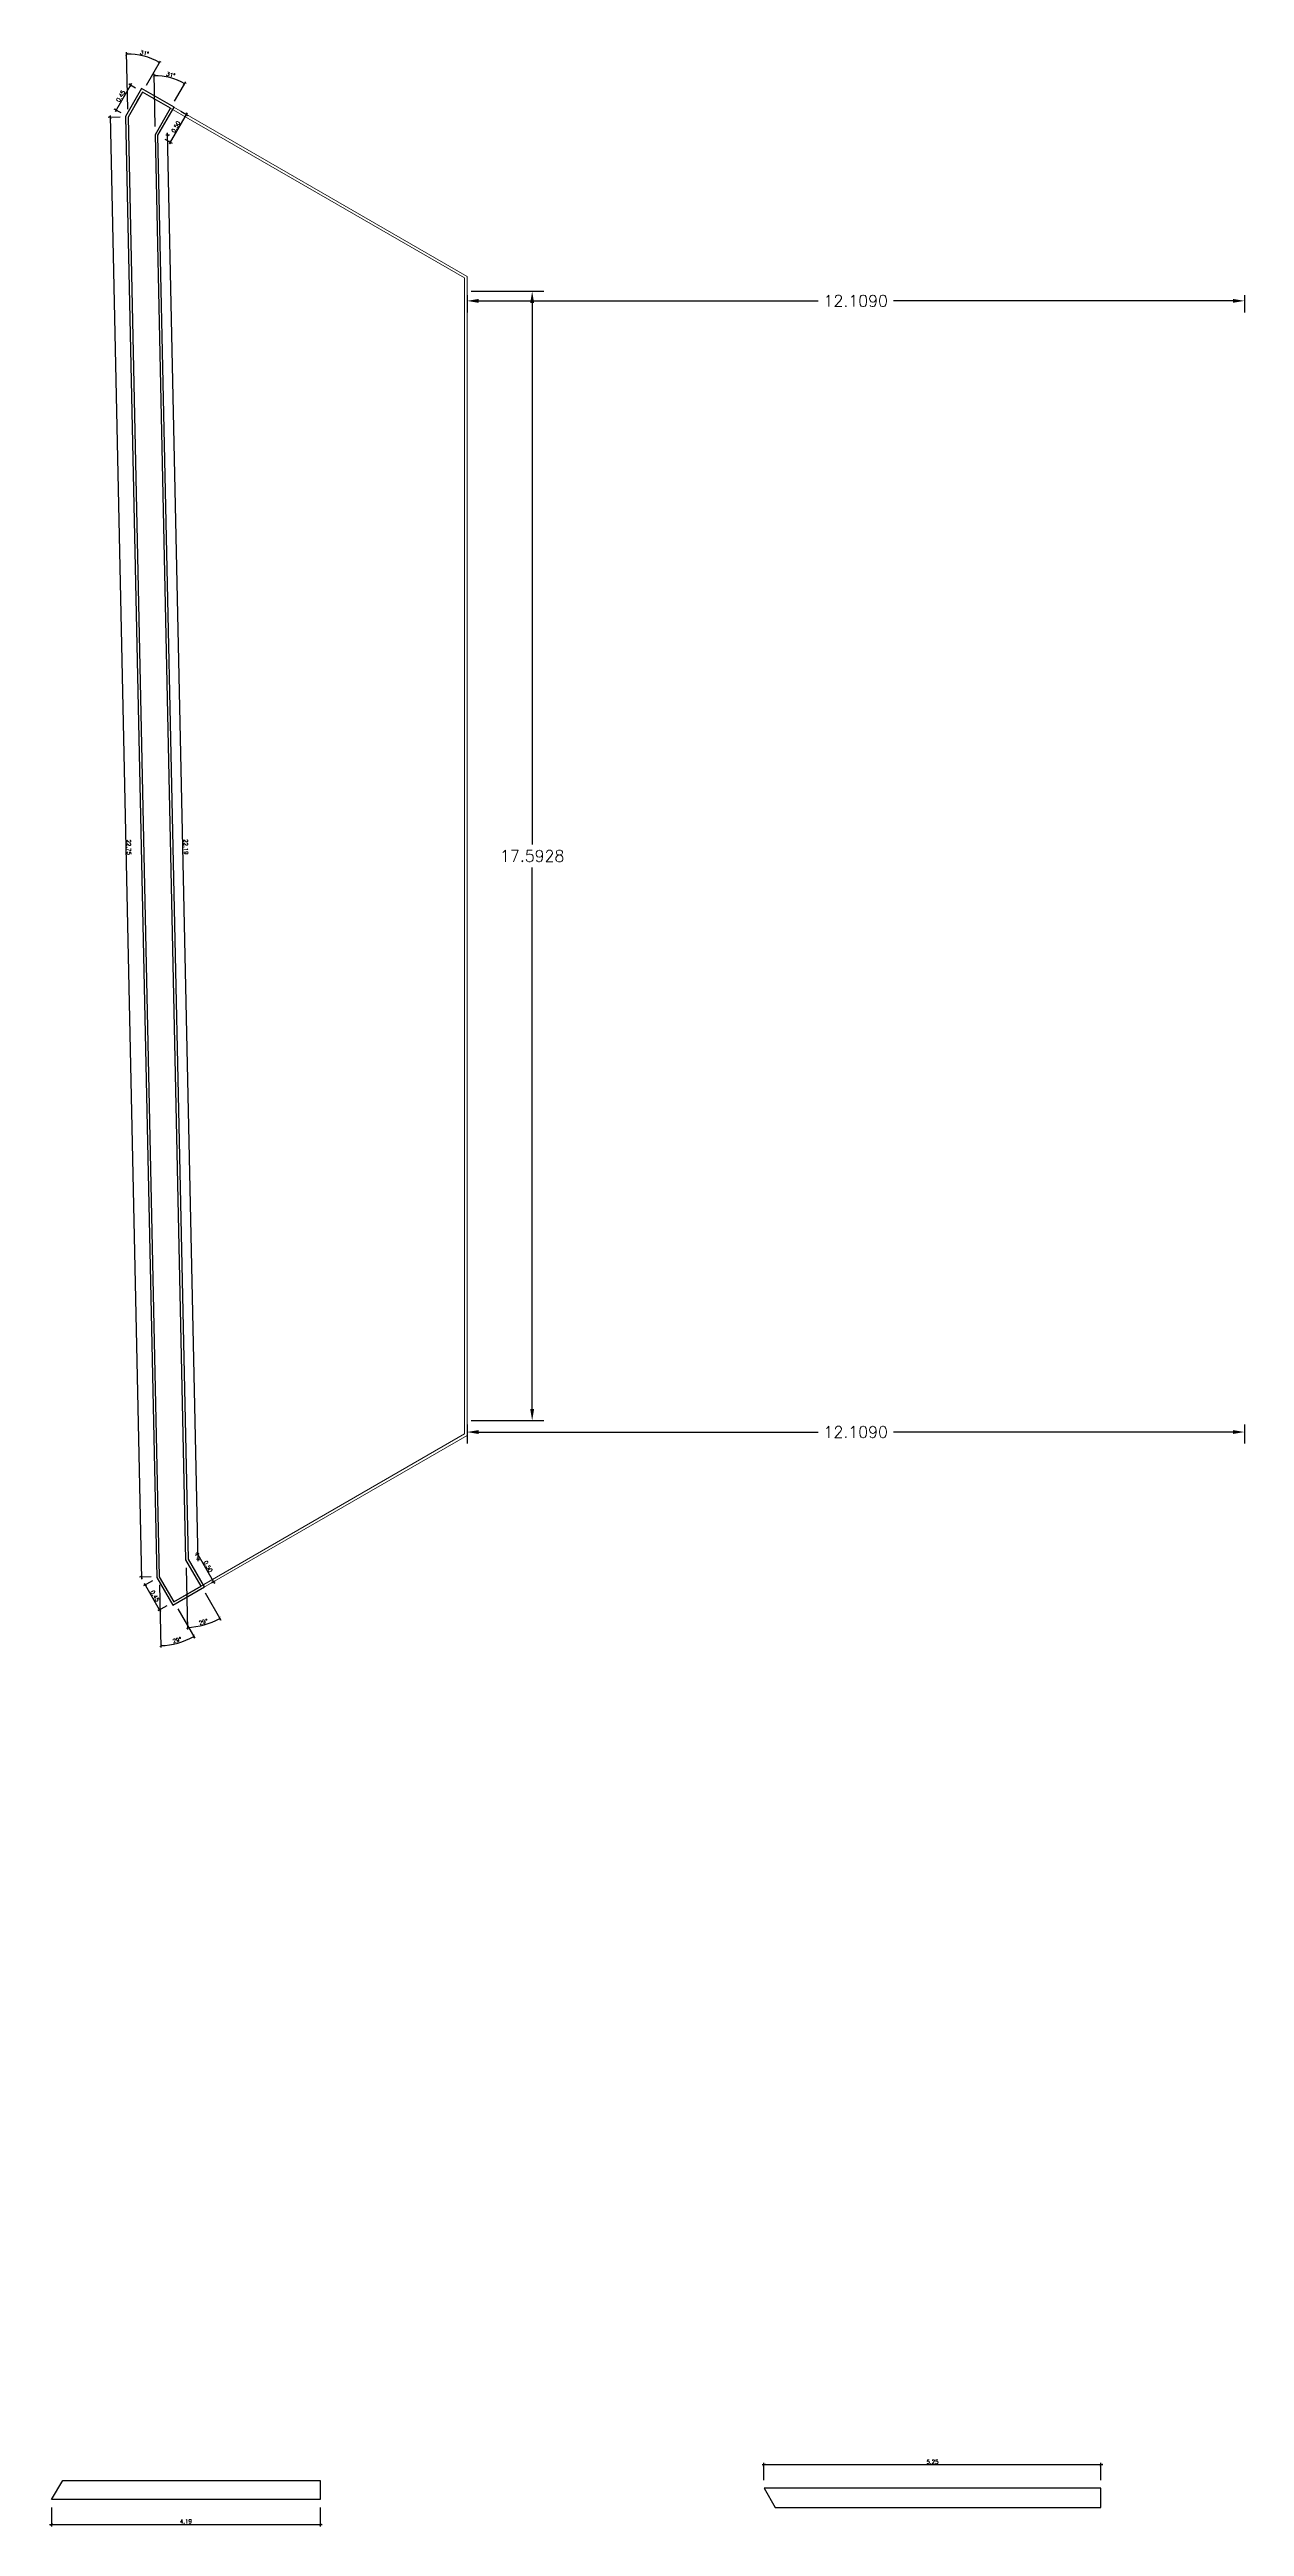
# Model space of a CAD drawing. Header units: metres. Extents: x 1291 to 1536, y 1774 to 1932.
# Drawn here: x 1465.55 to 1484.16, y 1891.28 to 1929.86 of the extents above; entities that cross this region are included whole.
import ezdxf

# ---------------------------------------------------------------- set-up
doc = ezdxf.new("R2010")
doc.units = ezdxf.units.M
doc.layers.add('Layer1', color=6, linetype='Continuous', lineweight=20)
doc.layers.add('YPSOM_CONTORNO AZUL', color=164, linetype='Continuous')
doc.styles.get("Standard").update_dxf_attribs({"font": 'simplex.shx'})
doc.styles.add('YPSOM-TEXTO', font='romans.shx')
doc.dimstyles.get("Standard").update_dxf_attribs({"dimtxt": 0.18, "dimasz": 0.18, "dimexe": 0.18, "dimexo": 0.0625, "dimgap": 0.09, "dimtad": 0, "dimtih": 1, "dimtoh": 1, "dimdec": 4, "dimzin": 0, "dimdsep": 46, "dimtxsty": 'Standard', "dimcen": 0.09, "dimadec": 0, "dimazin": 0, "dimtfac": 1, "dimtdec": 4, "dimtofl": 0, "dimtmove": 0, "dimatfit": 3, "dimfxl": 1, "dimtolj": 1, "dimtzin": 0, "dimarcsym": 0})
doc.dimstyles.new('YPSOM_25', dxfattribs={"dimscale": 0.025, "dimtxt": 2.5, "dimasz": 1.75, "dimexe": 1.25, "dimexo": 5, "dimtad": 1, "dimzin": 1, "dimdsep": 46, "dimtxsty": 'YPSOM-TEXTO', "dimblk": 'ARCHTICK', "dimcen": 0, "dimdle": 1.25, "dimclrd": 1, "dimclre": 9, "dimclrt": 2, "dimadec": 0, "dimazin": 0, "dimtfac": 1, "dimtmove": 0, "dimatfit": 3, "dimfxl": 1, "dimarcsym": 0})

# ---------------------------------------------------------------- blocks, each defined once
blk = doc.blocks.new('*D406')
at = {"layer": 'Defpoints', "color": 0, "transparency": 16777216}
for p in [(1472.049, 1926.097), (1473.063, 1926.097), (1472.049, 1908.504)]:
    blk.add_point(p, dxfattribs=at)
at = {"layer": 'Layer1', "color": 0, "lineweight": -2, "transparency": 16777216}
for p, q in [((1472.111, 1926.097), (1473.243, 1926.097)), ((1473.063, 1925.917), (1473.063, 1917.481)), ((1473.063, 1908.684), (1473.063, 1917.121)), ((1472.111, 1908.504), (1473.243, 1908.504))]:
    blk.add_line(p, q, dxfattribs=at)
at = {"layer": 'Layer1', "color": 0, "transparency": 16777216}
for points in [[(1473.033, 1925.917), (1473.093, 1925.917), (1473.063, 1926.097)], [(1473.033, 1908.684), (1473.093, 1908.684), (1473.063, 1908.504)]]:
    blk.add_solid(points, dxfattribs=at)
at = {"layer": 'Layer1', "color": 0, "transparency": 16777216, "insert": (1473.063, 1917.301), "char_height": 0.18, "attachment_point": 5}
blk.add_mtext('\\A1;17.5928', dxfattribs=at)
blk = doc.blocks.new('*D407')
at = {"layer": 'Defpoints', "color": 0, "transparency": 16777216}
for p in [(1472.049, 1926.097), (1484.158, 1926.097), (1484.158, 1925.948)]:
    blk.add_point(p, dxfattribs=at)
at = {"layer": 'Layer1', "color": 0, "lineweight": -2, "transparency": 16777216}
for p, q in [((1472.049, 1926.035), (1472.049, 1925.768)), ((1472.229, 1925.948), (1477.516, 1925.948)), ((1483.978, 1925.948), (1478.691, 1925.948)), ((1484.158, 1926.035), (1484.158, 1925.768))]:
    blk.add_line(p, q, dxfattribs=at)
at = {"layer": 'Layer1', "color": 0, "transparency": 16777216}
for points in [[(1472.229, 1925.978), (1472.229, 1925.918), (1472.049, 1925.948)], [(1483.978, 1925.978), (1483.978, 1925.918), (1484.158, 1925.948)]]:
    blk.add_solid(points, dxfattribs=at)
at = {"layer": 'Layer1', "color": 0, "transparency": 16777216, "insert": (1478.103, 1925.948), "char_height": 0.18, "attachment_point": 5}
blk.add_mtext('\\A1;12.1090', dxfattribs=at)
blk = doc.blocks.new('*D408')
at = {"layer": 'Defpoints', "color": 0, "transparency": 16777216}
for p in [(1472.049, 1908.504), (1484.158, 1908.504), (1484.158, 1908.326)]:
    blk.add_point(p, dxfattribs=at)
at = {"layer": 'Layer1', "color": 0, "lineweight": -2, "transparency": 16777216}
for p, q in [((1472.049, 1908.442), (1472.049, 1908.146)), ((1472.229, 1908.326), (1477.516, 1908.326)), ((1483.978, 1908.326), (1478.691, 1908.326)), ((1484.158, 1908.442), (1484.158, 1908.146))]:
    blk.add_line(p, q, dxfattribs=at)
at = {"layer": 'Layer1', "color": 0, "transparency": 16777216}
for points in [[(1472.229, 1908.356), (1472.229, 1908.296), (1472.049, 1908.326)], [(1483.978, 1908.356), (1483.978, 1908.296), (1484.158, 1908.326)]]:
    blk.add_solid(points, dxfattribs=at)
at = {"layer": 'Layer1', "color": 0, "transparency": 16777216, "insert": (1478.103, 1908.326), "char_height": 0.18, "attachment_point": 5}
blk.add_mtext('\\A1;12.1090', dxfattribs=at)
blk = doc.blocks.new('_ArchTick')
at = {"color": 0, "linetype": 'ByBlock', "const_width": 0.15}
blk.add_lwpolyline([(-0.5, -0.5), (0.5, 0.5)], dxfattribs=at)
blk = doc.blocks.new('*D429')
at = {"layer": 'Defpoints', "color": 0, "transparency": 16777216}
for p in [(1466.992, 1929.201), (1466.582, 1928.92), (1466.768, 1928.812)]:
    blk.add_point(p, dxfattribs=at)
at = {"layer": 'Layer1', "color": 1, "lineweight": -2, "transparency": 16777216}
blk.add_line((1466.822, 1929.336), (1466.566, 1928.893), dxfattribs=at)
at = {"layer": 'Layer1', "color": 9, "lineweight": -2, "transparency": 16777216}
for p, q in [((1466.884, 1929.264), (1466.779, 1929.324)), ((1466.66, 1928.875), (1466.554, 1928.936))]:
    blk.add_line(p, q, dxfattribs=at)
at = {"layer": 'Layer1', "color": 1, "lineweight": -2, "transparency": 16777216, "xscale": 0.04375, "yscale": 0.04375, "zscale": 0.04375}
for p, rotation in [((1466.806, 1929.309), 60.00000006370011), ((1466.582, 1928.92), 240.0000000637001)]:
    blk.add_blockref('_ArchTick', p, dxfattribs=dict(at, rotation=rotation))
at = {"layer": 'Layer1', "color": 2, "transparency": 16777216, "insert": (1466.653, 1929.138), "char_height": 0.0625, "attachment_point": 5, "rotation": 60, "style": 'YPSOM-TEXTO'}
blk.add_mtext('0.45', dxfattribs=at)
blk = doc.blocks.new('*D430')
at = {"layer": 'Defpoints', "color": 0, "transparency": 16777216}
for p in [(1467.484, 1928.963), (1467.677, 1928.852), (1467.234, 1928.53)]:
    blk.add_point(p, dxfattribs=at)
at = {"layer": 'Layer1', "color": 1, "lineweight": -2, "transparency": 16777216}
blk.add_line((1467.412, 1928.392), (1467.693, 1928.879), dxfattribs=at)
at = {"layer": 'Layer1', "color": 9, "lineweight": -2, "transparency": 16777216}
for p, q in [((1467.592, 1928.901), (1467.704, 1928.836)), ((1467.342, 1928.468), (1467.454, 1928.403))]:
    blk.add_line(p, q, dxfattribs=at)
at = {"layer": 'Layer1', "color": 1, "lineweight": -2, "transparency": 16777216, "xscale": 0.04375, "yscale": 0.04375, "zscale": 0.04375}
for p, rotation in [((1467.677, 1928.852), 60.00000000631714), ((1467.427, 1928.419), 240.0000000063172)]:
    blk.add_blockref('_ArchTick', p, dxfattribs=dict(at, rotation=rotation))
at = {"layer": 'Layer1', "color": 2, "transparency": 16777216, "insert": (1467.512, 1928.659), "char_height": 0.0625, "attachment_point": 5, "rotation": 60, "style": 'YPSOM-TEXTO'}
blk.add_mtext('0.50', dxfattribs=at)
blk = doc.blocks.new('*D431')
at = {"layer": 'Defpoints', "color": 0, "transparency": 16777216}
for p in [(1466.768, 1928.812), (1466.978, 1906.065), (1467.255, 1906.071)]:
    blk.add_point(p, dxfattribs=at)
at = {"layer": 'Layer1', "color": 9, "lineweight": -2, "transparency": 16777216}
for p, q in [((1466.643, 1928.81), (1466.459, 1928.806)), ((1467.13, 1906.068), (1466.946, 1906.064))]:
    blk.add_line(p, q, dxfattribs=at)
at = {"layer": 'Layer1', "color": 1, "lineweight": -2, "transparency": 16777216}
blk.add_line((1466.49, 1928.838), (1466.978, 1906.034), dxfattribs=at)
at = {"layer": 'Layer1', "color": 1, "lineweight": -2, "transparency": 16777216, "xscale": 0.04375, "yscale": 0.04375, "zscale": 0.04375}
for p, rotation in [((1466.491, 1928.807), 91.22711963274607), ((1466.978, 1906.065), 271.2271196327461)]:
    blk.add_blockref('_ArchTick', p, dxfattribs=dict(at, rotation=rotation))
at = {"layer": 'Layer1', "color": 2, "transparency": 16777216, "insert": (1466.781, 1917.437), "char_height": 0.0625, "attachment_point": 5, "rotation": 271.2271, "style": 'YPSOM-TEXTO'}
blk.add_mtext('22.75', dxfattribs=at)
blk = doc.blocks.new('*D432')
at = {"layer": 'Defpoints', "color": 0, "transparency": 16777216}
for p in [(1467.255, 1906.071), (1467.259, 1905.554), (1467.48, 1905.682)]:
    blk.add_point(p, dxfattribs=at)
at = {"layer": 'Layer1', "color": 9, "lineweight": -2, "transparency": 16777216}
for p, q in [((1467.147, 1906.009), (1467.007, 1905.928)), ((1467.372, 1905.619), (1467.232, 1905.539))]:
    blk.add_line(p, q, dxfattribs=at)
at = {"layer": 'Layer1', "color": 1, "lineweight": -2, "transparency": 16777216}
blk.add_line((1467.019, 1905.971), (1467.275, 1905.527), dxfattribs=at)
at = {"layer": 'Layer1', "color": 1, "lineweight": -2, "transparency": 16777216, "xscale": 0.04375, "yscale": 0.04375, "zscale": 0.04375}
for p, rotation in [((1467.035, 1905.944), 120.0000000050408), ((1467.259, 1905.554), 300.0000000050408)]:
    blk.add_blockref('_ArchTick', p, dxfattribs=dict(at, rotation=rotation))
at = {"layer": 'Layer1', "color": 2, "transparency": 16777216, "insert": (1467.188, 1905.772), "char_height": 0.0625, "attachment_point": 5, "rotation": 300, "style": 'YPSOM-TEXTO'}
blk.add_mtext('0.45', dxfattribs=at)
blk = doc.blocks.new('*D433')
at = {"layer": 'Defpoints', "color": 0, "transparency": 16777216}
for p in [(1467.709, 1906.345), (1467.959, 1905.912), (1468.098, 1905.992)]:
    blk.add_point(p, dxfattribs=at)
at = {"layer": 'Layer1', "color": 9, "lineweight": -2, "transparency": 16777216}
for p, q in [((1467.818, 1906.408), (1467.876, 1906.441)), ((1468.068, 1905.975), (1468.126, 1906.008))]:
    blk.add_line(p, q, dxfattribs=at)
at = {"layer": 'Layer1', "color": 1, "lineweight": -2, "transparency": 16777216}
blk.add_line((1467.833, 1906.453), (1468.114, 1905.965), dxfattribs=at)
at = {"layer": 'Layer1', "color": 1, "lineweight": -2, "transparency": 16777216, "xscale": 0.04375, "yscale": 0.04375, "zscale": 0.04375}
for p, rotation in [((1467.848, 1906.425), 120.0000000050066), ((1468.098, 1905.992), 300.0000000050067)]:
    blk.add_blockref('_ArchTick', p, dxfattribs=dict(at, rotation=rotation))
at = {"layer": 'Layer1', "color": 2, "transparency": 16777216, "insert": (1468.014, 1906.232), "char_height": 0.0625, "attachment_point": 5, "rotation": 300, "style": 'YPSOM-TEXTO'}
blk.add_mtext('0.50', dxfattribs=at)
blk = doc.blocks.new('*D434')
at = {"layer": 'Defpoints', "color": 0, "transparency": 16777216}
for p in [(1467.234, 1928.53), (1467.384, 1928.534), (1467.709, 1906.345)]:
    blk.add_point(p, dxfattribs=at)
at = {"layer": 'Layer1', "color": 9, "lineweight": -2, "transparency": 16777216}
for p, q in [((1467.359, 1928.533), (1467.416, 1928.534)), ((1467.834, 1906.348), (1467.891, 1906.349))]:
    blk.add_line(p, q, dxfattribs=at)
at = {"layer": 'Layer1', "color": 1, "lineweight": -2, "transparency": 16777216}
blk.add_line((1467.86, 1906.317), (1467.384, 1928.565), dxfattribs=at)
at = {"layer": 'Layer1', "color": 1, "lineweight": -2, "transparency": 16777216, "xscale": 0.04375, "yscale": 0.04375, "zscale": 0.04375}
for p, rotation in [((1467.384, 1928.534), 91.22711963312621), ((1467.86, 1906.348), 271.2271196331262)]:
    blk.add_blockref('_ArchTick', p, dxfattribs=dict(at, rotation=rotation))
at = {"layer": 'Layer1', "color": 2, "transparency": 16777216, "insert": (1467.669, 1917.442), "char_height": 0.0625, "attachment_point": 5, "rotation": 271.2271, "style": 'YPSOM-TEXTO'}
blk.add_mtext('22.19', dxfattribs=at)
blk = doc.blocks.new('*D443')
at = {"layer": 'Defpoints', "color": 0, "transparency": 16777216}
for p in [(1466.768, 1928.812), (1467.255, 1906.071), (1467.255, 1906.071), (1467.48, 1905.682), (1467.456, 1905.018)]:
    blk.add_point(p, dxfattribs=at)
at = {"layer": 'Layer1', "color": 9, "lineweight": -2, "transparency": 16777216}
for p, q in [((1467.258, 1905.946), (1467.279, 1904.968)), ((1467.542, 1905.573), (1467.807, 1905.116))]:
    blk.add_line(p, q, dxfattribs=at)
at = {"layer": 'Layer1', "color": 1, "lineweight": -2, "transparency": 16777216}
blk.add_arc((1467.255, 1906.071), 1.072, 271.2271, 300, dxfattribs=at)
at = {"layer": 'Layer1', "color": 1, "lineweight": -2, "transparency": 16777216, "xscale": 0.04375, "yscale": 0.04375, "zscale": 0.04375}
for p, rotation in [((1467.791, 1905.143), 30.00000000507072), ((1467.278, 1904.999), 181.2271196327458)]:
    blk.add_blockref('_ArchTick', p, dxfattribs=dict(at, rotation=rotation))
at = {"layer": 'Layer1', "color": 2, "transparency": 16777216, "insert": (1467.531, 1905.084), "char_height": 0.0625, "attachment_point": 5, "rotation": 15.6136, "style": 'YPSOM-TEXTO'}
blk.add_mtext('29°', dxfattribs=at)
blk = doc.blocks.new('*D444')
at = {"layer": 'Defpoints', "color": 0, "transparency": 16777216}
for p in [(1467.194, 1928.541), (1467.67, 1906.334), (1467.67, 1906.334), (1467.905, 1905.927), (1467.867, 1905.302)]:
    blk.add_point(p, dxfattribs=at)
at = {"layer": 'Layer1', "color": 9, "lineweight": -2, "transparency": 16777216}
for p, q in [((1467.672, 1906.209), (1467.693, 1905.252)), ((1467.967, 1905.819), (1468.211, 1905.397))]:
    blk.add_line(p, q, dxfattribs=at)
at = {"layer": 'Layer1', "color": 1, "lineweight": -2, "transparency": 16777216}
blk.add_arc((1467.67, 1906.334), 1.051, 271.2271, 300, dxfattribs=at)
at = {"layer": 'Layer1', "color": 1, "lineweight": -2, "transparency": 16777216, "xscale": 0.04375, "yscale": 0.04375, "zscale": 0.04375}
for p, rotation in [((1468.195, 1905.424), 30.0000000050397), ((1467.692, 1905.284), 181.2271196331258)]:
    blk.add_blockref('_ArchTick', p, dxfattribs=dict(at, rotation=rotation))
at = {"layer": 'Layer1', "color": 2, "transparency": 16777216, "insert": (1467.94, 1905.367), "char_height": 0.0625, "attachment_point": 5, "rotation": 15.6136, "style": 'YPSOM-TEXTO'}
blk.add_mtext('29°', dxfattribs=at)
blk = doc.blocks.new('*D445')
at = {"layer": 'Defpoints', "color": 0, "transparency": 16777216}
for p in [(1467.097, 1929.737), (1466.992, 1929.201), (1466.768, 1928.812), (1466.768, 1928.812), (1467.255, 1906.071)]:
    blk.add_point(p, dxfattribs=at)
at = {"layer": 'Layer1', "color": 9, "lineweight": -2, "transparency": 16777216}
for p, q in [((1466.765, 1928.937), (1466.746, 1929.825)), ((1467.055, 1929.309), (1467.274, 1929.689))]:
    blk.add_line(p, q, dxfattribs=at)
at = {"layer": 'Layer1', "color": 1, "lineweight": -2, "transparency": 16777216}
blk.add_arc((1466.768, 1928.812), 0.981, 60, 91.2271, dxfattribs=at)
at = {"layer": 'Layer1', "color": 1, "lineweight": -2, "transparency": 16777216, "xscale": 0.04375, "yscale": 0.04375, "zscale": 0.04375}
for p, rotation in [((1466.747, 1929.793), 181.2271196327462), ((1467.258, 1929.662), 330.0000000636911)]:
    blk.add_blockref('_ArchTick', p, dxfattribs=dict(at, rotation=rotation))
at = {"layer": 'Layer1', "color": 2, "transparency": 16777216, "insert": (1467.023, 1929.808), "char_height": 0.0625, "attachment_point": 5, "rotation": 345.6136, "style": 'YPSOM-TEXTO'}
blk.add_mtext('31°', dxfattribs=at)
blk = doc.blocks.new('*D446')
at = {"layer": 'Defpoints', "color": 0, "transparency": 16777216}
for p in [(1467.5, 1929.401), (1467.43, 1928.949), (1467.194, 1928.541), (1467.194, 1928.541), (1467.67, 1906.334)]:
    blk.add_point(p, dxfattribs=at)
at = {"layer": 'Layer1', "color": 9, "lineweight": -2, "transparency": 16777216}
for p, q in [((1467.191, 1928.666), (1467.174, 1929.485)), ((1467.492, 1929.057), (1467.666, 1929.359))]:
    blk.add_line(p, q, dxfattribs=at)
at = {"layer": 'Layer1', "color": 1, "lineweight": -2, "transparency": 16777216}
blk.add_arc((1467.194, 1928.541), 0.913, 60, 91.2271, dxfattribs=at)
at = {"layer": 'Layer1', "color": 1, "lineweight": -2, "transparency": 16777216, "xscale": 0.04375, "yscale": 0.04375, "zscale": 0.04375}
for p, rotation in [((1467.174, 1929.454), 181.2271196331249), ((1467.65, 1929.331), 330.0000000063567)]:
    blk.add_blockref('_ArchTick', p, dxfattribs=dict(at, rotation=rotation))
at = {"layer": 'Layer1', "color": 2, "transparency": 16777216, "insert": (1467.432, 1929.471), "char_height": 0.0625, "attachment_point": 5, "rotation": 345.6136, "style": 'YPSOM-TEXTO'}
blk.add_mtext('31°', dxfattribs=at)
blk = doc.blocks.new('*D456')
at = {"layer": 'Defpoints', "color": 0, "transparency": 16777216}
for p in [(1465.576, 1891.695), (1469.762, 1891.695), (1469.762, 1891.308)]:
    blk.add_point(p, dxfattribs=at)
at = {"layer": 'Layer1', "color": 9, "lineweight": -2, "transparency": 16777216}
for p, q in [((1465.576, 1891.57), (1465.576, 1891.277)), ((1469.762, 1891.57), (1469.762, 1891.277))]:
    blk.add_line(p, q, dxfattribs=at)
at = {"layer": 'Layer1', "color": 1, "lineweight": -2, "transparency": 16777216}
blk.add_line((1465.545, 1891.308), (1469.793, 1891.308), dxfattribs=at)
at = {"layer": 'Layer1', "color": 1, "lineweight": -2, "transparency": 16777216, "xscale": 0.04375, "yscale": 0.04375, "zscale": 0.04375, "rotation": 180}
blk.add_blockref('_ArchTick', (1465.576, 1891.308), dxfattribs=at)
at = {"layer": 'Layer1', "color": 1, "lineweight": -2, "transparency": 16777216, "xscale": 0.04375, "yscale": 0.04375, "zscale": 0.04375}
blk.add_blockref('_ArchTick', (1469.762, 1891.308), dxfattribs=at)
at = {"layer": 'Layer1', "color": 2, "transparency": 16777216, "insert": (1467.669, 1891.355), "char_height": 0.0625, "attachment_point": 5, "style": 'YPSOM-TEXTO'}
blk.add_mtext('4.19', dxfattribs=at)
blk = doc.blocks.new('*D457')
at = {"layer": 'Defpoints', "color": 0, "transparency": 16777216}
for p in [(1476.674, 1892.237), (1476.674, 1891.872), (1481.923, 1891.872)]:
    blk.add_point(p, dxfattribs=at)
at = {"layer": 'Layer1', "color": 1, "lineweight": -2, "transparency": 16777216}
blk.add_line((1481.954, 1892.237), (1476.643, 1892.237), dxfattribs=at)
at = {"layer": 'Layer1', "color": 9, "lineweight": -2, "transparency": 16777216}
for p, q in [((1476.674, 1891.997), (1476.674, 1892.268)), ((1481.923, 1891.997), (1481.923, 1892.268))]:
    blk.add_line(p, q, dxfattribs=at)
at = {"layer": 'Layer1', "color": 1, "lineweight": -2, "transparency": 16777216, "xscale": 0.04375, "yscale": 0.04375, "zscale": 0.04375}
for p, rotation in [((1476.674, 1892.237), 179.9999999970712), ((1481.923, 1892.237), 359.9999999970711)]:
    blk.add_blockref('_ArchTick', p, dxfattribs=dict(at, rotation=rotation))
at = {"layer": 'Layer1', "color": 2, "transparency": 16777216, "insert": (1479.299, 1892.284), "char_height": 0.0625, "attachment_point": 5, "rotation": 360, "style": 'YPSOM-TEXTO'}
blk.add_mtext('5.25', dxfattribs=at)

msp = doc.modelspace()

# ---------------------------------------------------------------- linework, layer by layer
at = {"layer": 'Layer1'}
for points in [[(1466.97776, 1929.25582), (1472.04893, 1926.32798), (1472.04893, 1926.09704), (1472.04893, 1925.75063), (1472.04893, 1908.85063), (1472.04893, 1908.50422), (1472.04893, 1908.27328), (1467.46536, 1905.62695), (1467.21536, 1906.05997), (1466.72776, 1928.8228), (1466.87776, 1929.08261)], [(1466.99241, 1929.20118), (1472.00893, 1926.30489), (1472.00893, 1926.09704), (1472.00893, 1925.75063), (1472.00893, 1908.85063), (1472.00893, 1908.50422), (1472.00893, 1908.29637), (1467.48, 1905.6816), (1467.25513, 1906.07108), (1466.76799, 1928.81249), (1466.91241, 1929.06261)]]:
    msp.add_lwpolyline(points, close=True, dxfattribs=at)
at = {"layer": 'YPSOM_CONTORNO AZUL', "color": 3}
for points in [[(1467.48414, 1928.96346), (1466.97776, 1929.25582), (1466.72776, 1928.8228), (1467.21536, 1906.05997), (1467.46536, 1905.62695), (1467.95936, 1905.91217), (1467.70936, 1906.34518), (1467.23414, 1928.53045)], [(1467.4295, 1928.94882), (1466.99241, 1929.20118), (1466.76799, 1928.81249), (1467.25513, 1906.07108), (1467.48, 1905.6816), (1467.90472, 1905.92681), (1467.66959, 1906.33407), (1467.19391, 1928.54077)]]:
    msp.add_lwpolyline(points, close=True, dxfattribs=at)
at = {"layer": 'YPSOM_CONTORNO AZUL'}
for points in [[(1465.57647, 1891.69485), (1465.74968, 1891.99485), (1469.76196, 1891.99485), (1469.76196, 1891.69485), (1465.57647, 1891.69485)], [(1476.67433, 1891.87231), (1476.84754, 1891.57231), (1481.92295, 1891.57231), (1481.92295, 1891.87231), (1476.67433, 1891.87231)]]:
    msp.add_lwpolyline(points, dxfattribs=at)

# ---------------------------------------------------------------- dimensions: what is measured, and where the dimension line sits
at = {"layer": 'Layer1', "color": 4}
for base, line1, line2, picture, middle in [((1467.09693, 1929.7367), ((1466.76799, 1928.81249), (1467.25513, 1906.07108)), ((1466.99241, 1929.20118), (1466.76799, 1928.81249)), '*D445', (1467.02338, 1929.80813)), ((1467.50005, 1929.40092), ((1467.66959, 1906.33407), (1467.19391, 1928.54077)), ((1467.19391, 1928.54077), (1467.4295, 1928.94882)), '*D446', (1467.4324, 1929.47055)), ((1467.4563, 1905.0183), ((1467.25513, 1906.07108), (1467.48, 1905.6816)), ((1466.76799, 1928.81249), (1467.25513, 1906.07108)), '*D443', (1467.53099, 1905.08394)), ((1467.86678, 1905.30211), ((1467.66959, 1906.33407), (1467.19391, 1928.54077)), ((1467.90472, 1905.92681), (1467.66959, 1906.33407)), '*D444', (1467.93975, 1905.36735))]:
    dim = msp.add_angular_dim_2l(base=base, line1=line1, line2=line2, dimstyle='YPSOM_25', dxfattribs=at)
    dim.commit()
    dim.dimension.update_dxf_attribs({"geometry": picture, "text_midpoint": middle})
for p1, p2, distance, picture, middle in [((1466.99241, 1929.20118), (1466.76799, 1928.81249), -0.21529, '*D429', (1466.65316, 1929.13791)), ((1466.76799, 1928.81249), (1467.25513, 1906.07108), -0.27748, '*D431', (1466.781, 1917.43684)), ((1467.23414, 1928.53045), (1467.48414, 1928.96346), -0.22288, '*D430', (1467.51157, 1928.65895)), ((1467.70936, 1906.34518), (1467.23414, 1928.53045), -0.15032, '*D434', (1467.6689, 1917.44204)), ((1467.70936, 1906.34518), (1467.95936, 1905.91217), 0.1606, '*D433', (1468.01404, 1906.23241)), ((1467.25513, 1906.07108), (1467.48, 1905.6816), -0.25475, '*D432', (1467.18754, 1905.7724))]:
    dim = msp.add_aligned_dim(p1=p1, p2=p2, distance=distance, dimstyle='YPSOM_25', dxfattribs=at)
    dim.commit()
    dim.dimension.update_dxf_attribs({"geometry": picture, "text_midpoint": middle})
at = {"layer": 'Layer1'}
for p1, p2, distance, picture, middle in [((1472.04893, 1908.50422), (1472.04893, 1926.09704), -1.01409, '*D406', (1473.06302, 1917.30063)), ((1472.04893, 1926.09704), (1484.15793, 1926.09704), -0.14921, '*D407', (1478.10343, 1925.94783)), ((1472.04893, 1908.50422), (1484.15793, 1908.50424), -0.17849, '*D408', (1478.10343, 1908.32574))]:
    dim = msp.add_aligned_dim(p1=p1, p2=p2, distance=distance, dimstyle='Standard', dxfattribs=at)
    dim.commit()
    dim.dimension.update_dxf_attribs({"geometry": picture, "text_midpoint": middle})
at = {"layer": 'Layer1', "color": 5}
for p1, p2, distance, picture, middle in [((1481.92295, 1891.87231), (1476.67433, 1891.87231), -0.36481, '*D457', (1479.29864, 1892.284)), ((1465.57647, 1891.69485), (1469.76196, 1891.69485), -0.38708, '*D456', (1467.66922, 1891.35464))]:
    dim = msp.add_aligned_dim(p1=p1, p2=p2, distance=distance, dimstyle='YPSOM_25', dxfattribs=at)
    dim.commit()
    dim.dimension.update_dxf_attribs({"geometry": picture, "text_midpoint": middle})

doc.saveas('drawing.dxf')
